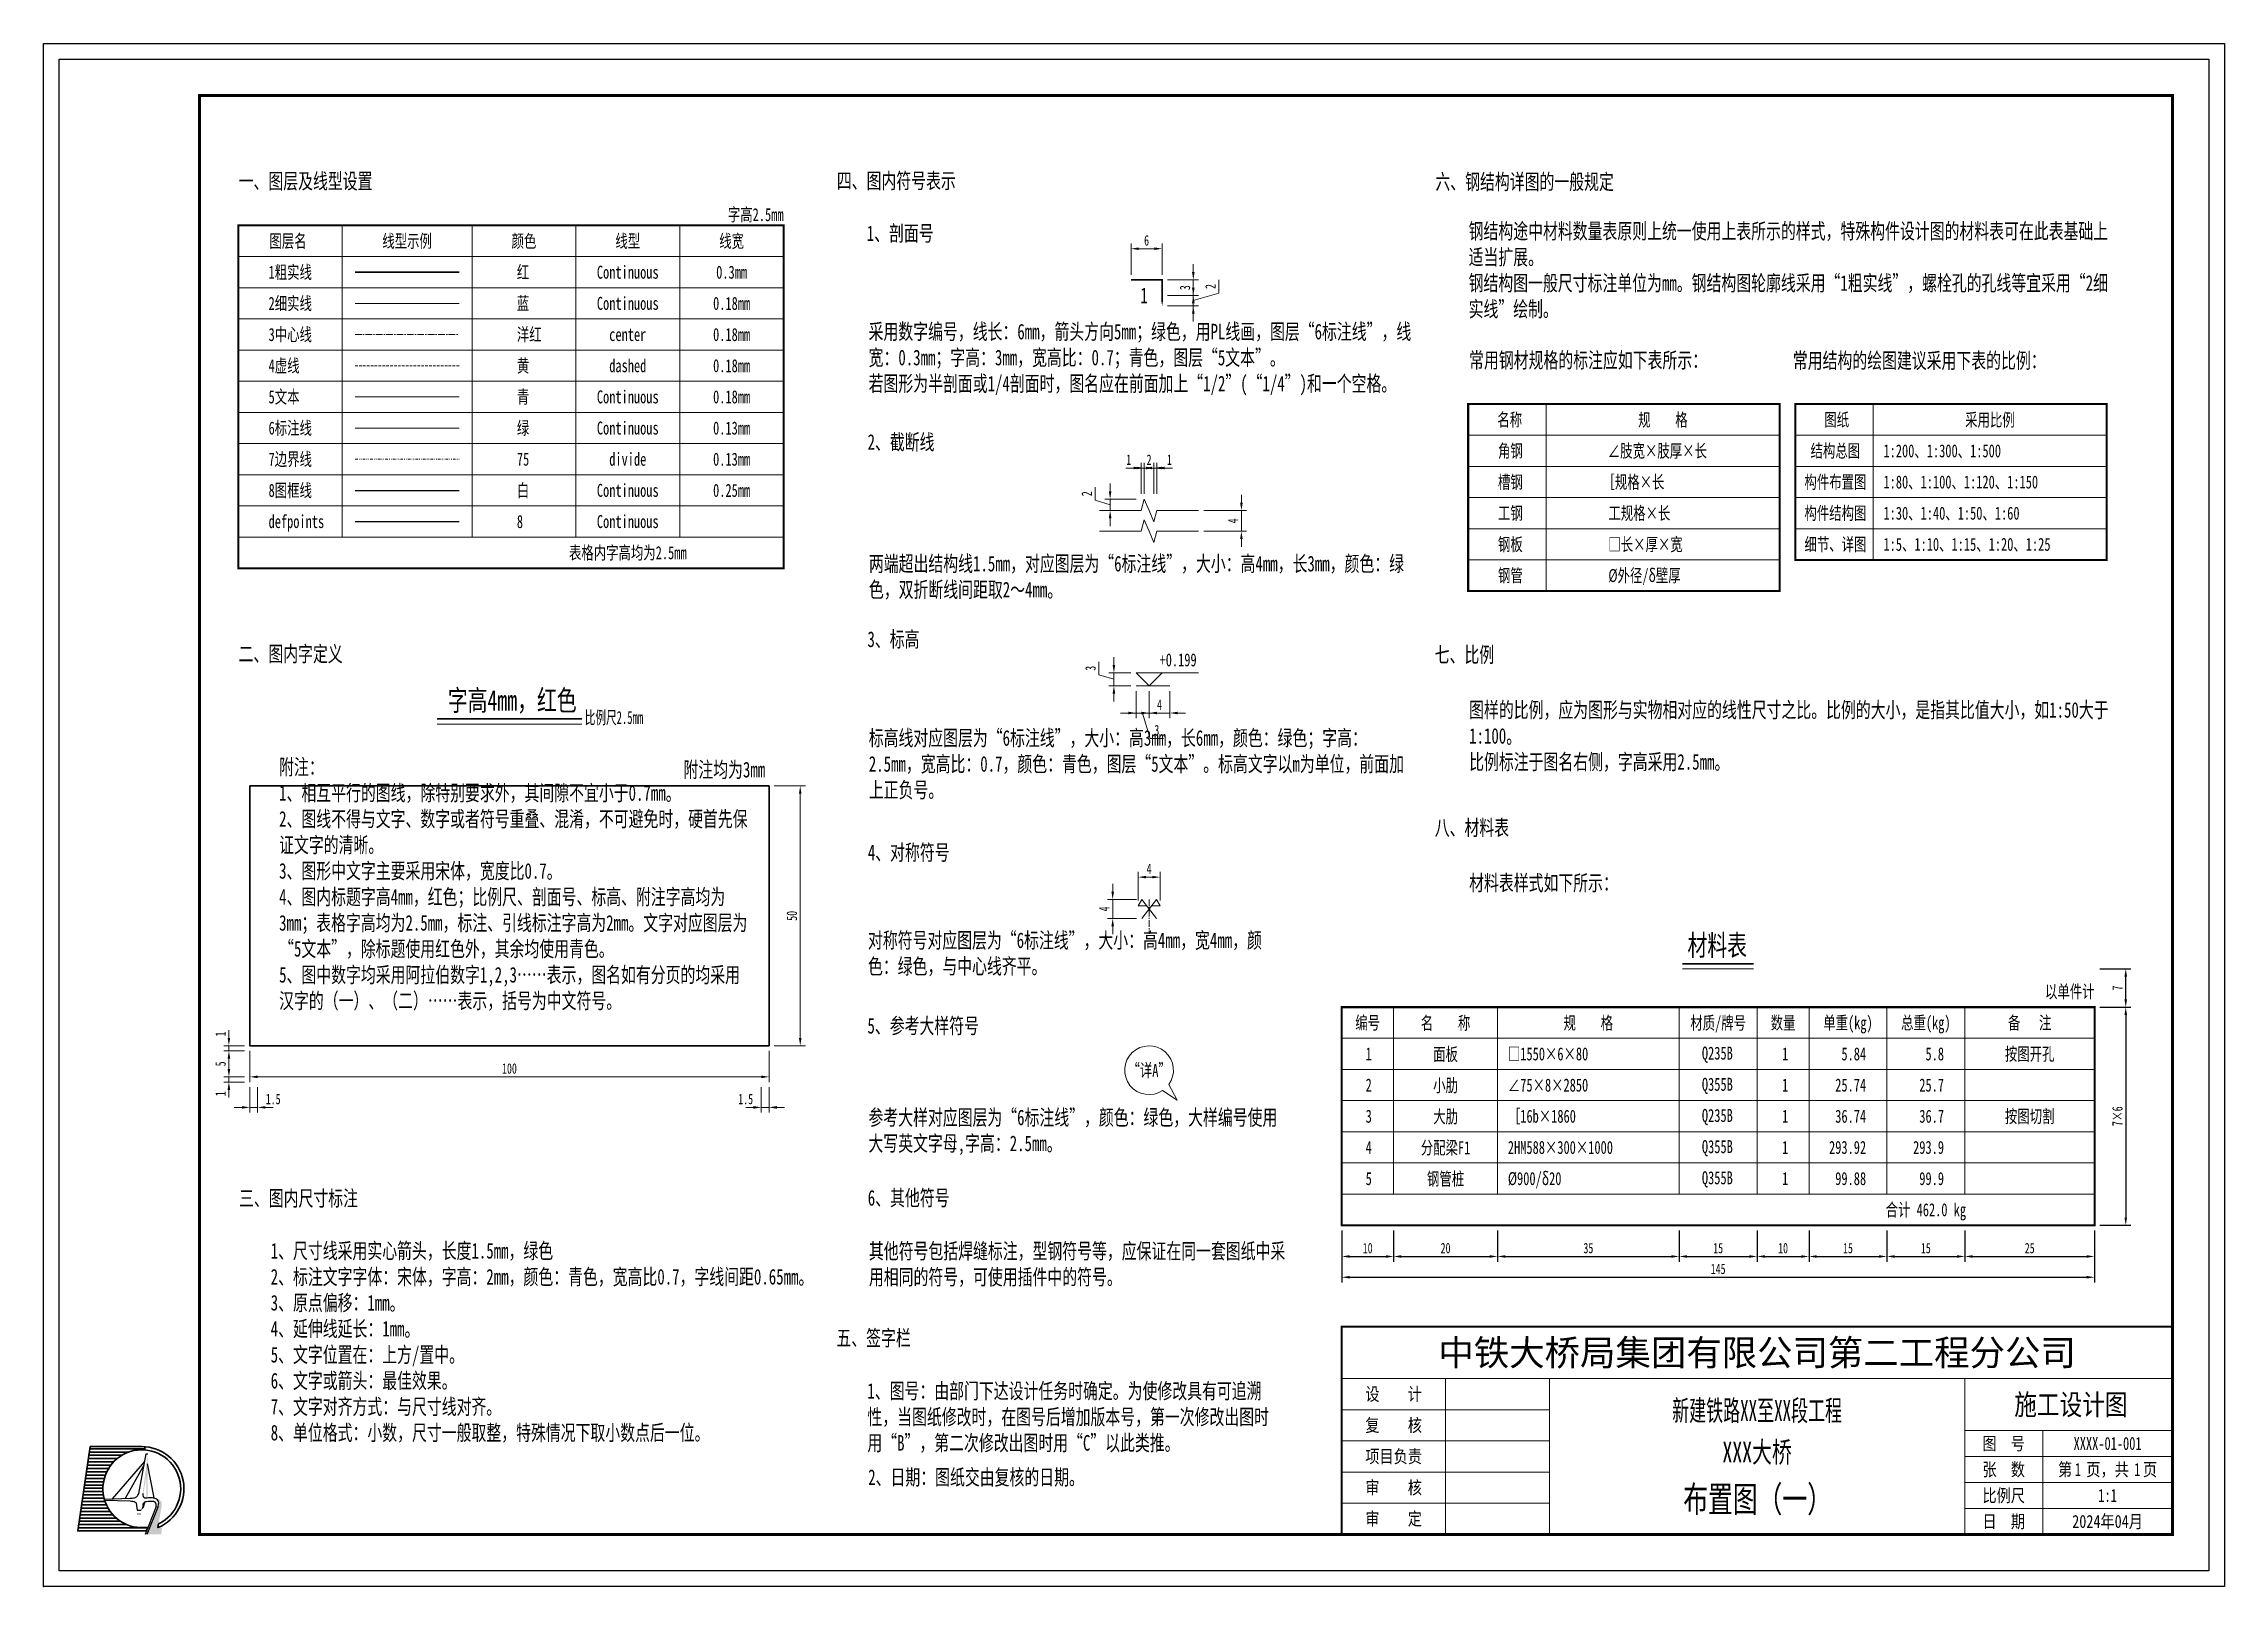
# Model space of a CAD drawing. Header units: millimetres. Extents: x 0 to 76984, y 0 to 13707.
# Drawn here: x 35870.3 to 36290.3, y 5849 to 6146 of the extents above; entities that cross this region are included whole.
import ezdxf
from ezdxf.enums import TextEntityAlignment as Align

# ---------------------------------------------------------------- set-up
doc = ezdxf.new("R2010")
doc.units = ezdxf.units.MM
for name, pattern in [('CENTER', [2, 1.25, -0.25, 0.25, -0.25]), ('DASHED', [0.75, 0.5, -0.25]), ('DIVIDE', [1.25, 0.5, -0.25, 0, -0.25, 0, -0.25])]:
    doc.linetypes.add(name, pattern=pattern)
doc.layers.get('Defpoints').update_dxf_attribs({"color": 8})
for name, color, linetype, lineweight in [('1粗实线', 1, 'Continuous', 30), ('2细实线', 5, 'Continuous', 18), ('3中心线', 6, 'CENTER', 18), ('4虚线', 2, 'DASHED', 18), ('5文本', 4, 'Continuous', 18), ('6标注线', 3, 'Continuous', 13), ('7边界线', 75, 'DIVIDE', 13), ('8图框线', 7, 'Continuous', 25)]:
    doc.layers.add(name, color=color, linetype=linetype, lineweight=lineweight)
doc.styles.get("Standard").update_dxf_attribs({"font": '', "width": 0.7})
doc.styles.add('图标栏其他文字', font='', dxfattribs={"width": 0.8})
doc.styles.add('图标栏单位名称', font='')
doc.styles.add('工程名称或节段名称', font='', dxfattribs={"width": 0.8})
doc.styles.get('Standard').set_extended_font_data('SimSun')
doc.styles.get('图标栏其他文字').set_extended_font_data('SimSun')
doc.styles.get('图标栏单位名称').set_extended_font_data('SimSun')
doc.styles.get('工程名称或节段名称').set_extended_font_data('SimSun')
doc.dimstyles.new('SJSYB-(1)', dxfattribs={"dimtxt": 2, "dimasz": 1.5, "dimexe": 1, "dimexo": 1, "dimgap": 0.6, "dimtad": 1, "dimdec": 0, "dimzin": 0, "dimdsep": 46, "dimtxsty": 'Standard', "dimcen": 2.5, "dimclrd": 256, "dimclre": 256, "dimclrt": 4, "dimadec": 0, "dimazin": 2, "dimtfac": 1, "dimtdec": 0, "dimtmove": 1, "dimatfit": 3, "dimfxl": 1.2, "dimlwd": -1, "dimlwe": -1, "dimarcsym": 1})

msp = doc.modelspace()

# ---------------------------------------------------------------- texts
at = {"layer": '5文本', "width": 0.7}
for s, height, p in [('字高2.5mm', 2.5, (36012.78, 6113.11, 0.6)), ('角钢', 2.5, (36155.15, 6067.63)), ('结构总图', 2.5, (36220.12, 6067.63)), ('槽钢', 2.5, (36155.15, 6061.63)), ('构件布置图', 2.5, (36221.33, 6061.63)), ('工钢', 2.5, (36155.15, 6055.63)), ('构件结构图', 2.5, (36221.33, 6055.63)), ('钢板', 2.5, (36155.15, 6049.63)), ('细节、详图', 2.5, (36221.33, 6049.63)), ('钢管', 2.5, (36155.15, 6043.63)), ('附注均为3mm', 3, (36009.25, 6006.26)), ('以单件计', 2.5, (36265.28, 5963.53)), ('1', 2.5, (36126.08, 5951.53)), ('1', 2.5, (36206.28, 5951.53)), ('5.84', 2.5, (36221.28, 5951.53)), ('5.8', 2.5, (36236.28, 5951.53)), ('2', 2.5, (36126.08, 5945.53)), ('1', 2.5, (36206.28, 5945.53)), ('25.74', 2.5, (36221.28, 5945.53)), ('25.7', 2.5, (36236.28, 5945.53)), ('3', 2.5, (36126.08, 5939.53)), ('1', 2.5, (36206.28, 5939.53)), ('36.74', 2.5, (36221.28, 5939.53)), ('36.7', 2.5, (36236.28, 5939.53)), ('4', 2.5, (36126.08, 5933.53)), ('1', 2.5, (36206.28, 5933.53)), ('293.92', 2.5, (36221.28, 5933.53)), ('293.9', 2.5, (36236.28, 5933.53)), ('5', 2.5, (36126.08, 5927.53)), ('1', 2.5, (36206.28, 5927.53)), ('99.88', 2.5, (36221.28, 5927.53)), ('99.9', 2.5, (36236.28, 5927.53))]:
    msp.add_text(s, height=height, dxfattribs=at).set_placement(p, align=Align.MIDDLE_RIGHT)
for s, height, p in [('图层名', 2.5, (35917.35, 6108.02, 0.6)), ('线型示例', 2.5, (35940.28, 6108.02, 0.6)), ('颜色', 2.5, (35962.78, 6108.02, 0.6)), ('线型', 2.5, (35982.78, 6108.02, 0.6)), ('线宽', 2.5, (36002.78, 6108.02, 0.6)), ('Continuous', 2.5, (35982.78, 6102.02, 0.6)), ('0.3mm', 2.5, (36002.78, 6102.02, 0.6)), ('1', 3, (36082.2, 6097.54)), ('Continuous', 2.5, (35982.78, 6096.02, 0.6)), ('0.18mm', 2.5, (36002.78, 6096.02, 0.6)), ('center', 2.5, (35982.78, 6090.02, 0.6)), ('0.18mm', 2.5, (36002.78, 6090.02, 0.6)), ('dashed', 2.5, (35982.78, 6084.02, 0.6)), ('0.18mm', 2.5, (36002.78, 6084.02, 0.6)), ('Continuous', 2.5, (35982.78, 6078.02, 0.6)), ('0.18mm', 2.5, (36002.78, 6078.02, 0.6)), ('Continuous', 2.5, (35982.78, 6072.02, 0.6)), ('0.13mm', 2.5, (36002.78, 6072.02, 0.6)), ('名称', 2.5, (36152.64, 6073.63)), ('规    格', 2.5, (36182.14, 6073.59)), ('图纸', 2.5, (36215.62, 6073.63)), ('采用比例', 2.5, (36245.12, 6073.6)), ('divide', 2.5, (35982.78, 6066.02, 0.6)), ('0.13mm', 2.5, (36002.78, 6066.02, 0.6)), ('Continuous', 2.5, (35982.78, 6060.02, 0.6)), ('0.25mm', 2.5, (36002.78, 6060.02, 0.6)), ('Continuous', 2.5, (35982.78, 6054.02, 0.6)), ('表格内字高均为2.5mm', 2.5, (35982.78, 6048.02, 0.6)), ('编号', 2.5, (36125.28, 5957.53)), ('名    称', 2.5, (36140.28, 5957.47)), ('规    格', 2.5, (36167.78, 5957.49)), ('材质/牌号', 2.5, (36192.78, 5957.5)), ('数量', 2.5, (36205.28, 5957.53)), ('单重(kg)', 2.5, (36217.78, 5957.53)), ('总重(kg)', 2.5, (36232.78, 5957.53)), ('备   注', 2.5, (36252.78, 5957.53)), ('面板', 2.5, (36140.28, 5951.47)), ('按图开孔', 2.5, (36252.78, 5951.52)), ('“详A”', 2.5, (36083.19, 5948.36)), ('小肋', 2.5, (36140.28, 5945.47)), ('大肋', 2.5, (36140.28, 5939.47)), ('按图切割', 2.5, (36252.78, 5939.52)), ('分配梁F1', 2.5, (36140.28, 5933.47)), ('钢管桩', 2.5, (36140.28, 5927.47)), ('合计 462.0 kg', 2.5, (36232.78, 5921.53))]:
    msp.add_text(s, height=height, dxfattribs=at).set_placement(p, align=Align.MIDDLE_CENTER)
for s, p in [('1粗实线', (35913.6, 6102.02, 0.6)), ('红', (35961.42, 6102.02, 0.6)), ('2细实线', (35913.6, 6096.02, 0.6)), ('蓝', (35961.42, 6096.02, 0.6)), ('3中心线', (35913.6, 6090.02, 0.6)), ('洋红', (35961.42, 6090.02, 0.6)), ('4虚线', (35913.6, 6084.02, 0.6)), ('黄', (35961.42, 6084.02, 0.6)), ('5文本', (35913.6, 6078.02, 0.6)), ('青', (35961.42, 6078.02, 0.6)), ('6标注线', (35913.6, 6072.02, 0.6)), ('绿', (35961.42, 6072.02, 0.6)), ('∠肢宽×肢厚×长', (36171.54, 6067.63)), ('7边界线', (35913.6, 6066.02, 0.6)), ('75', (35961.42, 6066.02, 0.6)), ('1:200、1:300、1:500', (36224.62, 6067.63)), ('8图框线', (35913.6, 6060.02, 0.6)), ('白', (35961.42, 6060.02, 0.6)), ('［规格×长', (36170.51, 6061.63)), ('1:80、1:100、1:120、1:150', (36224.62, 6061.63)), ('工规格×长', (36171.64, 6055.63)), ('1:30、1:40、1:50、1:60', (36224.62, 6055.63)), ('defpoints', (35913.6, 6054.02, 0.6)), ('8', (35961.42, 6054.02, 0.6)), ('□长×厚×宽', (36171.64, 6049.63)), ('1:5、1:10、1:15、1:20、1:25', (36224.62, 6049.63)), ('%%C外径/δ壁厚', (36171.64, 6043.63)), ('□1550×6×80', (36152.28, 5951.53)), ('Q235B', (36189.65, 5951.68)), ('∠75×8×2850', (36152.28, 5945.53)), ('Q355B', (36189.65, 5945.68)), ('［16b×1860', (36152.28, 5939.53)), ('Q235B', (36189.65, 5939.68)), ('2HM588×300×1000', (36152.28, 5933.53)), ('Q355B', (36189.65, 5933.68)), ('%%c900/δ20', (36152.28, 5927.53)), ('Q355B', (36189.65, 5927.68))]:
    msp.add_text(s, height=2.5, dxfattribs=at).set_placement(p, align=Align.MIDDLE_LEFT)
msp.add_text('+0.199', height=2.5, dxfattribs=at).set_placement((36085.2, 6025.39), align=Align.BOTTOM_LEFT)
at = {"layer": '5文本', "color": 1, "width": 0.7}
msp.add_text('字高4mm，红色', height=4, dxfattribs=at).set_placement((35972.93, 6019.6), align=Align.MIDDLE_RIGHT)
at = {"layer": '5文本', "width": 0.6}
msp.add_text('比例尺2.5mm', height=2.5, dxfattribs=at).set_placement((35974.5, 6015.04))
at = {"layer": '5文本', "color": 1, "width": 0.7}
msp.add_text('材料表', height=4, dxfattribs=at).set_placement((36192.61, 5972.53), align=Align.MIDDLE)
at = {"layer": '5文本', "char_height": 3, "attachment_point": 1}
for s, insert, width in [('一、图层及线型设置', (35907.83, 6121.06), 30.7118), ('四、图内符号表示', (36023.04, 6121.13), 30.8756), ('六、钢结构详图的一般规定', (36138.32, 6120.94), 110.7593), ('1、剖面号', (36028.81, 6111.01), 14.2692), ('钢结构途中材料数量表原则上统一使用上表所示的样式，特殊构件设计图的材料表可在此表基础上适当扩展。\\P钢结构图一般尺寸标注单位为mm。钢结构图轮廓线采用“1粗实线”，螺栓孔的孔线等宜采用“2细实线”绘制。', (36144.72, 6111.44), 124.9911), ('采用数字编号，线长：6mm，箭头方向5mm；绿色，用PL线画，图层“6标注线”，线宽：0.3mm；字高：3mm，宽高比：0.7；青色，图层“5文本”。\\P若图形为半剖面或1/4剖面时，图名应在前面加上“1/2”(“1/4”)和一个空格。', (36029.16, 6092.09), 104.896), ('常用钢材规格的标注应如下表所示：', (36144.81, 6086.59), 46.0539), ('常用结构的绘图建议采用下表的比例：', (36207.16, 6086.51), 123.9607), ('2、截断线', (36028.96, 6070.83), 13.9937), ('两端超出结构线1.5mm，对应图层为“6标注线”，大小：高4mm，长3mm，颜色：绿色，双折断线间距取2～4mm。', (36029.22, 6047.42), 104.829), ('3、标高', (36028.94, 6032.86), 110.7593), ('二、图内字定义', (35907.83, 6030.04), 21.3721), ('七、比例', (36138.19, 6029.89), 12.7602), ('图样的比例，应为图形与实物相对应的线性尺寸之比。比例的大小，是指其比值大小，如1:50大于1:100。\\P比例标注于图名右侧，字高采用2.5mm。\\P ', (36144.82, 6019.26), 124.8881), ('标高线对应图层为“6标注线”，大小：高3mm，长6mm，颜色：绿色；字高：2.5mm，宽高比：0.7，颜色：青色，图层“5文本”。标高文字以m为单位，前面加上正负号。', (36029.2, 6013.86), 104.85), ('附注：\\P1、相互平行的图线，除特别要求外，其间隙不宜小于0.7mm。\\P2、图线不得与文字、数字或者符号重叠、混淆，不可避免时，硬首先保证文字的清晰。\\P3、图形中文字主要采用宋体，宽度比0.7。\\P4、图内标题字高4mm，红色；比例尺、剖面号、标高、附注字高均为3mm；表格字高均为2.5mm，标注、引线标注字高为2mm。文字对应图层为“5文本”，除标题使用红色外，其余均使用青色。\\P5、图中数字均采用阿拉伯数字1,2,3……表示，图名如有分页的均采用汉字的（一）、（二）……表示，括号为中文符号。', (35915.63, 6008.27), 90.275), ('八、材料表', (36138.19, 5996.59), 16.0615), ('4、对称符号', (36029.01, 5991.82), 17.3383), ('材料表样式如下所示：\\P ', (36144.82, 5985.96), 124.8881), ('对称符号对应图层为“6标注线”，大小：高4mm，宽4mm，颜色：绿色，与中心线齐平。', (36029.04, 5974.91), 80.3325), ('5、参考大样符号', (36028.94, 5958.45), 23.0299), ('参考大样对应图层为“6标注线”，颜色：绿色，大样编号使用大写英文字母,字高：2.5mm。', (36029.13, 5940.81), 80.437), ('三、图内尺寸标注', (35907.91, 5925.24), 25.5089), ('6、其他符号', (36029, 5925.32), 110.7593), ('1、尺寸线采用实心箭头，长度1.5mm，绿色\\P2、标注文字字体：宋体，字高：2mm，颜色：青色，宽高比0.7，字线间距0.65mm。\\P3、原点偏移：1mm。\\P4、延伸线延长：1mm。\\P5、文字位置在：上方/置中。\\P6、文字或箭头：最佳效果。\\P7、文字对齐方式：与尺寸线对齐。\\P8、单位格式：小数，尺寸一般取整，特殊情况下取小数点后一位。', (35914.01, 5915.13), 100.2246), ('其他符号包括焊缝标注，型钢符号等，应保证在同一套图纸中采用相同的符号，可使用插件中的符号。', (36029.22, 5915.08), 80.1481), ('五、签字栏', (36022.96, 5898.35), 110.7593), ('1、图号：由部门下达设计任务时确定。为使修改具有可追溯性，当图纸修改时，在图号后增加版本号，第一次修改出图时用“B”，第二次修改出图时用“C”以此类推。', (36028.93, 5888.15), 79.089), ('2、日期：图纸交由复核的日期。\\P', (36029.09, 5871.54), 89.27)]:
    msp.add_mtext(s, dxfattribs=dict(at, insert=insert, width=width))

# ---------------------------------------------------------------- blocks, each defined once
blk = doc.blocks.new('*D478')
at = {"layer": '6标注线', "transparency": 16777216}
for p, q in [((36010.99, 6003.11), (36016.99, 6003.11)), ((36015.99, 6001.61), (36015.99, 5954.61)), ((36010.99, 5953.11), (36016.99, 5953.11))]:
    blk.add_line(p, q, dxfattribs=at)
for points in [[(36015.74, 6001.61), (36016.24, 6001.61), (36015.99, 6003.11)], [(36015.74, 5954.61), (36016.24, 5954.61), (36015.99, 5953.11)]]:
    blk.add_solid(points, dxfattribs=at)
at = {"layer": 'Defpoints', "color": 0, "transparency": 16777216}
for p in [(36009.99, 6003.11), (36009.99, 5953.11), (36015.99, 5953.11)]:
    blk.add_point(p, dxfattribs=at)
at = {"layer": '6标注线', "color": 4, "transparency": 16777216, "insert": (36014.39, 5978.11), "char_height": 2, "attachment_point": 5, "rotation": 90}
blk.add_mtext('50', dxfattribs=at)
blk = doc.blocks.new('*D479')
at = {"layer": '6标注线', "transparency": 16777216}
for p, q in [((35909.99, 5952.11), (35909.99, 5946.11)), ((36009.99, 5952.11), (36009.99, 5946.11)), ((35911.49, 5947.11), (36008.49, 5947.11))]:
    blk.add_line(p, q, dxfattribs=at)
for points in [[(35911.49, 5947.36), (35911.49, 5946.86), (35909.99, 5947.11)], [(36008.49, 5947.36), (36008.49, 5946.86), (36009.99, 5947.11)]]:
    blk.add_solid(points, dxfattribs=at)
at = {"layer": 'Defpoints', "color": 0, "transparency": 16777216}
for p in [(35909.99, 5953.11), (36009.99, 5953.11), (36009.99, 5947.11)]:
    blk.add_point(p, dxfattribs=at)
at = {"layer": '6标注线', "color": 4, "transparency": 16777216, "insert": (35959.99, 5948.71), "char_height": 2, "attachment_point": 5}
blk.add_mtext('100', dxfattribs=at)
blk = doc.blocks.new('*D480')
at = {"layer": '6标注线', "transparency": 16777216}
for p, q in [((35905.96, 5954.61), (35905.96, 5956.11)), ((35908.99, 5953.11), (35904.96, 5953.11)), ((35908.99, 5952.11), (35904.96, 5952.11)), ((35905.96, 5952.11), (35905.96, 5953.11)), ((35905.96, 5950.61), (35905.96, 5949.11))]:
    blk.add_line(p, q, dxfattribs=at)
for points in [[(35905.71, 5954.61), (35906.21, 5954.61), (35905.96, 5953.11)], [(35905.71, 5950.61), (35906.21, 5950.61), (35905.96, 5952.11)]]:
    blk.add_solid(points, dxfattribs=at)
at = {"layer": 'Defpoints', "color": 0, "transparency": 16777216}
for p in [(35905.96, 5953.11), (35909.99, 5953.11), (35909.99, 5952.11)]:
    blk.add_point(p, dxfattribs=at)
at = {"layer": '6标注线', "color": 4, "transparency": 16777216, "insert": (35904.36, 5955.36), "char_height": 2, "attachment_point": 5, "rotation": 90}
blk.add_mtext('1', dxfattribs=at)
blk = doc.blocks.new('*D481')
at = {"layer": '6标注线', "transparency": 16777216}
for p, q in [((35908.99, 5952.11), (35904.96, 5952.11)), ((35905.96, 5950.61), (35905.96, 5948.61)), ((35908.99, 5947.11), (35904.96, 5947.11))]:
    blk.add_line(p, q, dxfattribs=at)
for points in [[(35905.71, 5950.61), (35906.21, 5950.61), (35905.96, 5952.11)], [(35905.71, 5948.61), (35906.21, 5948.61), (35905.96, 5947.11)]]:
    blk.add_solid(points, dxfattribs=at)
at = {"layer": 'Defpoints', "color": 0, "transparency": 16777216}
for p in [(35909.99, 5952.11), (35905.96, 5947.11), (35909.99, 5947.11)]:
    blk.add_point(p, dxfattribs=at)
at = {"layer": '6标注线', "color": 4, "transparency": 16777216, "insert": (35904.36, 5949.61), "char_height": 2, "attachment_point": 5, "rotation": 90}
blk.add_mtext('5', dxfattribs=at)
blk = doc.blocks.new('*D482')
at = {"layer": '6标注线', "transparency": 16777216}
for p, q in [((35905.96, 5948.61), (35905.96, 5950.11)), ((35908.99, 5947.11), (35904.96, 5947.11)), ((35908.99, 5946.11), (35904.96, 5946.11)), ((35905.96, 5947.11), (35905.96, 5946.11)), ((35905.96, 5944.61), (35905.96, 5943.11))]:
    blk.add_line(p, q, dxfattribs=at)
for points in [[(35905.71, 5948.61), (35906.21, 5948.61), (35905.96, 5947.11)], [(35905.71, 5944.61), (35906.21, 5944.61), (35905.96, 5946.11)]]:
    blk.add_solid(points, dxfattribs=at)
at = {"layer": 'Defpoints', "color": 0, "transparency": 16777216}
for p in [(35905.96, 5946.11), (35909.99, 5947.11), (35909.99, 5946.11)]:
    blk.add_point(p, dxfattribs=at)
at = {"layer": '6标注线', "color": 4, "transparency": 16777216, "insert": (35904.36, 5943.86), "char_height": 2, "attachment_point": 5, "rotation": 90}
blk.add_mtext('1', dxfattribs=at)
blk = doc.blocks.new('*D483')
at = {"layer": '6标注线', "transparency": 16777216}
for p, q in [((35909.99, 5945.11), (35909.99, 5940.23)), ((35911.49, 5945.11), (35911.49, 5940.23)), ((35908.49, 5941.23), (35906.99, 5941.23)), ((35909.99, 5941.23), (35911.49, 5941.23)), ((35912.99, 5941.23), (35914.49, 5941.23))]:
    blk.add_line(p, q, dxfattribs=at)
for points in [[(35908.49, 5941.48), (35908.49, 5940.98), (35909.99, 5941.23)], [(35912.99, 5941.48), (35912.99, 5940.98), (35911.49, 5941.23)]]:
    blk.add_solid(points, dxfattribs=at)
at = {"layer": 'Defpoints', "color": 0, "transparency": 16777216}
for p in [(35909.99, 5946.11), (35911.49, 5946.11), (35911.49, 5941.23)]:
    blk.add_point(p, dxfattribs=at)
at = {"layer": '6标注线', "color": 4, "transparency": 16777216, "insert": (35914.49, 5942.83), "char_height": 2, "attachment_point": 5}
blk.add_mtext('1.5', dxfattribs=at)
blk = doc.blocks.new('*D484')
at = {"layer": '6标注线', "transparency": 16777216}
for p, q in [((36008.49, 5945.11), (36008.49, 5940.23)), ((36009.99, 5945.11), (36009.99, 5940.23)), ((36006.99, 5941.23), (36005.49, 5941.23)), ((36009.99, 5941.23), (36008.49, 5941.23)), ((36011.49, 5941.23), (36012.99, 5941.23))]:
    blk.add_line(p, q, dxfattribs=at)
for points in [[(36006.99, 5941.48), (36006.99, 5940.98), (36008.49, 5941.23)], [(36011.49, 5941.48), (36011.49, 5940.98), (36009.99, 5941.23)]]:
    blk.add_solid(points, dxfattribs=at)
at = {"layer": 'Defpoints', "color": 0, "transparency": 16777216}
for p in [(36008.49, 5946.11), (36009.99, 5946.11), (36008.49, 5941.23)]:
    blk.add_point(p, dxfattribs=at)
at = {"layer": '6标注线', "color": 4, "transparency": 16777216, "insert": (36005.49, 5942.83), "char_height": 2, "attachment_point": 5}
blk.add_mtext('1.5', dxfattribs=at)
blk = doc.blocks.new('*D459')
at = {"layer": '6标注线', "transparency": 16777216}
for p, q in [((36079.7, 6101.54), (36079.7, 6107.54)), ((36085.7, 6101.54), (36085.7, 6107.54)), ((36081.2, 6106.54), (36084.2, 6106.54))]:
    blk.add_line(p, q, dxfattribs=at)
for points in [[(36081.2, 6106.79), (36081.2, 6106.29), (36079.7, 6106.54)], [(36084.2, 6106.79), (36084.2, 6106.29), (36085.7, 6106.54)]]:
    blk.add_solid(points, dxfattribs=at)
at = {"layer": 'Defpoints', "color": 0, "transparency": 16777216}
for p in [(36085.7, 6106.54), (36079.7, 6100.54), (36085.7, 6100.54)]:
    blk.add_point(p, dxfattribs=at)
at = {"layer": '6标注线', "color": 4, "transparency": 16777216, "insert": (36082.7, 6108.14), "char_height": 2, "attachment_point": 5}
blk.add_mtext('6', dxfattribs=at)
blk = doc.blocks.new('*D460')
at = {"layer": '6标注线', "transparency": 16777216}
for p, q in [((36091.7, 6102.04), (36091.7, 6103.54)), ((36086.7, 6100.54), (36092.7, 6100.54)), ((36091.7, 6100.54), (36091.7, 6097.54)), ((36086.7, 6097.54), (36092.7, 6097.54)), ((36091.7, 6096.04), (36091.7, 6094.54))]:
    blk.add_line(p, q, dxfattribs=at)
for points in [[(36091.45, 6102.04), (36091.95, 6102.04), (36091.7, 6100.54)], [(36091.45, 6096.04), (36091.95, 6096.04), (36091.7, 6097.54)]]:
    blk.add_solid(points, dxfattribs=at)
at = {"layer": 'Defpoints', "color": 0, "transparency": 16777216}
for p in [(36085.7, 6100.54), (36085.7, 6097.54), (36091.7, 6097.54)]:
    blk.add_point(p, dxfattribs=at)
at = {"layer": '6标注线', "color": 4, "transparency": 16777216, "insert": (36090.1, 6099.04), "char_height": 2, "attachment_point": 5, "rotation": 90}
blk.add_mtext('3', dxfattribs=at)
blk = doc.blocks.new('*D461')
at = {"layer": '6标注线', "transparency": 16777216}
for p, q in [((36091.7, 6099.04), (36091.7, 6100.54)), ((36096.6, 6098.01), (36096.6, 6100.54)), ((36086.7, 6097.54), (36092.7, 6097.54)), ((36086.7, 6095.54), (36092.7, 6095.54)), ((36091.7, 6096.54), (36096.6, 6098.01)), ((36091.7, 6097.54), (36091.7, 6095.54)), ((36091.7, 6097.54), (36091.7, 6095.54)), ((36091.7, 6094.04), (36091.7, 6092.54))]:
    blk.add_line(p, q, dxfattribs=at)
for points in [[(36091.45, 6099.04), (36091.95, 6099.04), (36091.7, 6097.54)], [(36091.45, 6094.04), (36091.95, 6094.04), (36091.7, 6095.54)]]:
    blk.add_solid(points, dxfattribs=at)
at = {"layer": 'Defpoints', "color": 0, "transparency": 16777216}
for p in [(36085.7, 6097.54), (36085.7, 6095.54), (36091.7, 6095.54)]:
    blk.add_point(p, dxfattribs=at)
at = {"layer": '6标注线', "color": 4, "transparency": 16777216, "insert": (36095, 6099.27), "char_height": 2, "attachment_point": 5, "rotation": 90}
blk.add_mtext('2', dxfattribs=at)
blk = doc.blocks.new('*D462')
at = {"layer": '6标注线', "transparency": 16777216}
for p, q in [((36072.78, 6058.1), (36072.78, 6060.63)), ((36075.68, 6059.82), (36075.68, 6061.32)), ((36075.68, 6057.23), (36072.78, 6058.1)), ((36080.68, 6058.32), (36074.68, 6058.32)), ((36075.68, 6056.14), (36075.68, 6058.32)), ((36075.68, 6056.14), (36075.68, 6058.32)), ((36080.68, 6056.14), (36074.68, 6056.14)), ((36075.68, 6054.64), (36075.68, 6053.14))]:
    blk.add_line(p, q, dxfattribs=at)
for points in [[(36075.43, 6059.82), (36075.93, 6059.82), (36075.68, 6058.32)], [(36075.43, 6054.64), (36075.93, 6054.64), (36075.68, 6056.14)]]:
    blk.add_solid(points, dxfattribs=at)
at = {"layer": 'Defpoints', "color": 0, "transparency": 16777216}
for p in [(36075.68, 6058.32), (36081.68, 6058.32), (36081.68, 6056.14)]:
    blk.add_point(p, dxfattribs=at)
at = {"layer": '6标注线', "color": 4, "transparency": 16777216, "insert": (36071.18, 6059.37), "char_height": 2, "attachment_point": 5, "rotation": 90}
blk.add_mtext('2', dxfattribs=at)
blk = doc.blocks.new('*D463')
at = {"layer": '6标注线', "transparency": 16777216}
for p, q in [((36081.68, 6059.32), (36081.68, 6065.32)), ((36082.26, 6059.32), (36082.26, 6065.32)), ((36080.18, 6064.32), (36078.68, 6064.32)), ((36082.26, 6064.32), (36081.68, 6064.32)), ((36083.76, 6064.32), (36085.26, 6064.32))]:
    blk.add_line(p, q, dxfattribs=at)
for points in [[(36080.18, 6064.57), (36080.18, 6064.07), (36081.68, 6064.32)], [(36083.76, 6064.57), (36083.76, 6064.07), (36082.26, 6064.32)]]:
    blk.add_solid(points, dxfattribs=at)
at = {"layer": 'Defpoints', "color": 0, "transparency": 16777216}
for p in [(36081.68, 6064.32), (36081.68, 6058.32), (36082.26, 6058.32)]:
    blk.add_point(p, dxfattribs=at)
at = {"layer": '6标注线', "color": 4, "transparency": 16777216, "insert": (36079.26, 6065.92), "char_height": 2, "attachment_point": 5}
blk.add_mtext('1', dxfattribs=at)
blk = doc.blocks.new('*D464')
at = {"layer": '6标注线', "transparency": 16777216}
for p, q in [((36082.26, 6059.32), (36082.26, 6065.32)), ((36084.1, 6059.32), (36084.1, 6065.32)), ((36080.76, 6064.32), (36079.26, 6064.32)), ((36082.26, 6064.32), (36084.1, 6064.32)), ((36085.6, 6064.32), (36087.1, 6064.32))]:
    blk.add_line(p, q, dxfattribs=at)
for points in [[(36080.76, 6064.57), (36080.76, 6064.07), (36082.26, 6064.32)], [(36085.6, 6064.57), (36085.6, 6064.07), (36084.1, 6064.32)]]:
    blk.add_solid(points, dxfattribs=at)
at = {"layer": 'Defpoints', "color": 0, "transparency": 16777216}
for p in [(36084.1, 6064.32), (36082.26, 6058.32), (36084.1, 6058.32)]:
    blk.add_point(p, dxfattribs=at)
at = {"layer": '6标注线', "color": 4, "transparency": 16777216, "insert": (36083.18, 6065.92), "char_height": 2, "attachment_point": 5}
blk.add_mtext('2', dxfattribs=at)
blk = doc.blocks.new('*D465')
at = {"layer": '6标注线', "transparency": 16777216}
for p, q in [((36084.1, 6059.32), (36084.1, 6065.32)), ((36084.68, 6059.32), (36084.68, 6065.32)), ((36082.6, 6064.32), (36081.1, 6064.32)), ((36084.1, 6064.32), (36084.68, 6064.32)), ((36086.18, 6064.32), (36087.68, 6064.32))]:
    blk.add_line(p, q, dxfattribs=at)
for points in [[(36082.6, 6064.57), (36082.6, 6064.07), (36084.1, 6064.32)], [(36086.18, 6064.57), (36086.18, 6064.07), (36084.68, 6064.32)]]:
    blk.add_solid(points, dxfattribs=at)
at = {"layer": 'Defpoints', "color": 0, "transparency": 16777216}
for p in [(36084.68, 6064.32), (36084.1, 6058.32), (36084.68, 6058.32)]:
    blk.add_point(p, dxfattribs=at)
at = {"layer": '6标注线', "color": 4, "transparency": 16777216, "insert": (36087.1, 6065.92), "char_height": 2, "attachment_point": 5}
blk.add_mtext('1', dxfattribs=at)
blk = doc.blocks.new('*D490')
at = {"layer": '6标注线', "transparency": 16777216}
for p, q in [((36100.96, 6057.64), (36100.96, 6059.14)), ((36093.7, 6056.14), (36101.96, 6056.14)), ((36100.96, 6056.14), (36100.96, 6052.14)), ((36093.7, 6052.14), (36101.96, 6052.14)), ((36100.96, 6050.64), (36100.96, 6049.14))]:
    blk.add_line(p, q, dxfattribs=at)
for points in [[(36100.71, 6057.64), (36101.21, 6057.64), (36100.96, 6056.14)], [(36100.71, 6050.64), (36101.21, 6050.64), (36100.96, 6052.14)]]:
    blk.add_solid(points, dxfattribs=at)
at = {"layer": 'Defpoints', "color": 0, "transparency": 16777216}
for p in [(36092.7, 6056.14), (36092.7, 6052.14), (36100.96, 6052.14)]:
    blk.add_point(p, dxfattribs=at)
at = {"layer": '6标注线', "color": 4, "transparency": 16777216, "insert": (36099.36, 6054.14), "char_height": 2, "attachment_point": 5, "rotation": 90}
blk.add_mtext('4', dxfattribs=at)
blk = doc.blocks.new('*D491')
at = {"layer": '6标注线', "transparency": 16777216}
for p, q in [((36073.51, 6024.51), (36073.51, 6027.04)), ((36076.41, 6026.39), (36076.41, 6027.89)), ((36076.41, 6023.64), (36073.51, 6024.51)), ((36079.68, 6024.89), (36075.41, 6024.89)), ((36076.41, 6024.89), (36076.41, 6022.39)), ((36076.41, 6024.89), (36076.41, 6022.39)), ((36079.68, 6022.39), (36075.41, 6022.39)), ((36076.41, 6020.89), (36076.41, 6019.39))]:
    blk.add_line(p, q, dxfattribs=at)
for points in [[(36076.16, 6026.39), (36076.66, 6026.39), (36076.41, 6024.89)], [(36076.16, 6020.89), (36076.66, 6020.89), (36076.41, 6022.39)]]:
    blk.add_solid(points, dxfattribs=at)
at = {"layer": 'Defpoints', "color": 0, "transparency": 16777216}
for p in [(36080.68, 6024.89), (36076.41, 6022.39), (36080.68, 6022.39)]:
    blk.add_point(p, dxfattribs=at)
at = {"layer": '6标注线', "color": 4, "transparency": 16777216, "insert": (36071.91, 6025.77), "char_height": 2, "attachment_point": 5, "rotation": 90}
blk.add_mtext('3', dxfattribs=at)
blk = doc.blocks.new('*D492')
at = {"layer": '6标注线', "transparency": 16777216}
for p, q in [((36080.68, 6021.39), (36080.68, 6016.15)), ((36083.18, 6021.39), (36083.18, 6016.15)), ((36079.18, 6017.15), (36077.68, 6017.15)), ((36080.68, 6017.15), (36083.18, 6017.15)), ((36080.68, 6017.15), (36083.18, 6017.15)), ((36081.93, 6017.15), (36083.4, 6012.25)), ((36084.68, 6017.15), (36086.18, 6017.15)), ((36083.4, 6012.25), (36085.93, 6012.25))]:
    blk.add_line(p, q, dxfattribs=at)
for points in [[(36079.18, 6017.4), (36079.18, 6016.9), (36080.68, 6017.15)], [(36084.68, 6017.4), (36084.68, 6016.9), (36083.18, 6017.15)]]:
    blk.add_solid(points, dxfattribs=at)
at = {"layer": 'Defpoints', "color": 0, "transparency": 16777216}
for p in [(36080.68, 6022.39), (36083.18, 6022.39), (36083.18, 6017.15)]:
    blk.add_point(p, dxfattribs=at)
at = {"layer": '6标注线', "color": 4, "transparency": 16777216, "insert": (36084.67, 6013.85), "char_height": 2, "attachment_point": 5}
blk.add_mtext('3', dxfattribs=at)
blk = doc.blocks.new('*D493')
at = {"layer": '6标注线', "transparency": 16777216}
for p, q in [((36083.18, 6021.39), (36083.18, 6016.15)), ((36087.18, 6021.39), (36087.18, 6016.15)), ((36081.68, 6017.15), (36080.18, 6017.15)), ((36083.18, 6017.15), (36087.18, 6017.15)), ((36088.68, 6017.15), (36090.18, 6017.15))]:
    blk.add_line(p, q, dxfattribs=at)
for points in [[(36081.68, 6017.4), (36081.68, 6016.9), (36083.18, 6017.15)], [(36088.68, 6017.4), (36088.68, 6016.9), (36087.18, 6017.15)]]:
    blk.add_solid(points, dxfattribs=at)
at = {"layer": 'Defpoints', "color": 0, "transparency": 16777216}
for p in [(36083.18, 6022.39), (36087.18, 6022.39), (36087.18, 6017.15)]:
    blk.add_point(p, dxfattribs=at)
at = {"layer": '6标注线', "color": 4, "transparency": 16777216, "insert": (36085.18, 6018.75), "char_height": 2, "attachment_point": 5}
blk.add_mtext('4', dxfattribs=at)
blk = doc.blocks.new('wlx-对称符号')
for p, q in [((-1.42, 0), (-2.11, -1.2)), ((-2.11, -1.2), (-0.48, -1.2)), ((-1.42, -3.64), (1.42, 0)), ((1.42, -3.64), (-1.42, 0)), ((2.11, -1.2), (0.48, -1.2)), ((1.42, 0), (2.11, -1.2))]:
    blk.add_line(p, q)
blk = doc.blocks.new('*D466')
at = {"layer": '6标注线', "transparency": 16777216}
for p, q in [((36080.76, 5981.25), (36075.17, 5981.25)), ((36076.17, 5982.75), (36076.17, 5984.25)), ((36076.17, 5977.6), (36076.17, 5981.25)), ((36080.76, 5977.6), (36075.17, 5977.6)), ((36076.17, 5976.1), (36076.17, 5974.6))]:
    blk.add_line(p, q, dxfattribs=at)
for points in [[(36075.92, 5982.75), (36076.42, 5982.75), (36076.17, 5981.25)], [(36075.92, 5976.1), (36076.42, 5976.1), (36076.17, 5977.6)]]:
    blk.add_solid(points, dxfattribs=at)
at = {"layer": 'Defpoints', "color": 0, "transparency": 16777216}
for p in [(36076.17, 5981.25), (36081.76, 5981.25), (36081.76, 5977.6)]:
    blk.add_point(p, dxfattribs=at)
at = {"layer": '6标注线', "color": 4, "transparency": 16777216, "insert": (36074.57, 5979.43), "char_height": 2, "attachment_point": 5, "rotation": 90}
blk.add_mtext('4', dxfattribs=at)
blk = doc.blocks.new('*D467')
at = {"layer": '6标注线', "transparency": 16777216}
for p, q in [((36081.07, 5981.04), (36081.07, 5986.56)), ((36082.57, 5985.56), (36083.79, 5985.56)), ((36085.29, 5981.04), (36085.29, 5986.56))]:
    blk.add_line(p, q, dxfattribs=at)
for points in [[(36082.57, 5985.81), (36082.57, 5985.31), (36081.07, 5985.56)], [(36083.79, 5985.81), (36083.79, 5985.31), (36085.29, 5985.56)]]:
    blk.add_solid(points, dxfattribs=at)
at = {"layer": 'Defpoints', "color": 0, "transparency": 16777216}
for p in [(36085.29, 5985.56), (36081.07, 5980.04), (36085.29, 5980.04)]:
    blk.add_point(p, dxfattribs=at)
at = {"layer": '6标注线', "color": 4, "transparency": 16777216, "insert": (36083.18, 5987.16), "char_height": 2, "attachment_point": 5}
blk.add_mtext('4', dxfattribs=at)
blk = doc.blocks.new('设计分公司图框（二分公司）')
h = blk.add_hatch(color=1)
edge = h.paths.add_edge_path()
edge.add_line((20.04, 25.49), (19.09, 17.89))
edge.add_spline(control_points=[(19.09, 17.89), (19.08, 17.69), (19.06, 17.33), (19.43, 17.05), (19.64, 17.04), (19.7, 17.04)], knot_values=[0, 0, 0, 0, 0.403793, 0.705201, 0.831282, 0.831282, 0.831282, 0.831282], degree=3, periodic=0)
edge.add_line((19.15, 17.38), (19.81, 21.55))
edge.add_line((19.81, 21.55), (19.78, 17.05))
edge.add_spline(control_points=[(19.78, 17.05), (19.87, 17.05), (19.95, 17.06), (20.04, 17.07)], knot_values=[0.056772, 0.056772, 0.056772, 0.056772, 0.237881, 0.237881, 0.237881, 0.237881], degree=3, periodic=0)
edge.add_line((20.04, 17.07), (20.04, 25.49))
h = blk.add_hatch(color=1)
edge = h.paths.add_edge_path()
edge.add_spline(control_points=[(22.75, 15.6), (22.75, 15.89), (22.75, 16.32), (22.15, 16.84), (21.68, 16.95), (21.34, 17.03)], knot_values=[0, 0, 0, 0, 0.560298, 0.841231, 1.56235, 1.56235, 1.56235, 1.56235], degree=3, periodic=0)
edge.add_spline(control_points=[(21.34, 17.03), (21.31, 17.03), (21.28, 17.04), (21.25, 17.04)], knot_values=[1.082238, 1.082238, 1.082238, 1.082238, 1.140103, 1.140103, 1.140103, 1.140103], degree=3, periodic=0)
edge.add_spline(control_points=[(21.25, 17.04), (21.59, 16.89), (22.18, 16.62), (22.17, 15.77), (22.02, 15.4), (21.97, 15.26)], knot_values=[0, 0, 0, 0, 0.700561, 1.229604, 1.540279, 1.540279, 1.540279, 1.540279], degree=3, periodic=0)
edge.add_line((21.97, 15.26), (19.87, 10))
edge.add_line((19.87, 10), (22.65, 10))
edge.add_line((22.65, 10), (22.8, 11.31))
edge.add_line((22.8, 11.31), (22.01, 11.31))
edge.add_line((22.01, 11.31), (22.75, 15.6))
blk.add_hatch(color=1).paths.add_polyline_path([(18.01, 13.99), (18.01, 13.86), (18.77, 13.86), (18.77, 13.99)])
h = blk.add_hatch(color=1)
edge = h.paths.add_edge_path()
edge.add_spline(control_points=[(19.64, 16.31), (19.6, 16.3), (19.44, 16.24), (19.25, 15.97), (19.14, 15.73), (19.08, 15.61)], knot_values=[0, 0, 0, 0, 0.096094, 0.353138, 0.646556, 0.646556, 0.646556, 0.646556], degree=3, periodic=0)
edge.add_line((19.08, 15.61), (18.76, 14.67))
edge.add_line((18.76, 14.67), (19.32, 15.17))
edge.add_line((19.32, 15.17), (19.64, 16.31))
at = {"color": 1}
for p, q in [((18.31, 17.89, 0.6), (19.72, 25.49, 0.6)), ((19.72, 25.49, 0.6), (20.04, 25.49, 0.6)), ((19.45, 24.05, 0.6), (13.23, 16.86, 0.6)), ((15.77, 16.96, 0.6), (19.3, 23.25, 0.6)), ((19.92, 23.6, 0.6), (21.25, 17.04, 0.6)), ((11.71, 16.8, 0.6), (16.64, 16.99, 0.6)), ((11.76, 16.61, 0.6), (16.64, 16.45, 0.6)), ((17.82, 16.03, 0.6), (18.01, 14.67, 0.6)), ((18.01, 14.67, 0.6), (18.76, 14.67, 0.6)), ((21.67, 15.37, 0.6), (19.53, 10, 0.6)), ((21.97, 15.26, 0.6), (19.87, 10, 0.6))]:
    blk.add_line(p, q, dxfattribs=at)
for points in [[(16.64, 16.99, 0.6), (17.5, 17.07, 0.6), (17.97, 17.32, 0.6), (18.31, 17.89, 0.6)], [(19.09, 17.89, 0.6), (19.17, 17.32, 0.6), (19.52, 17.06, 0.6), (19.7, 17.04, 0.6)], [(19.7, 17.04, 0.6), (20.22, 17.08, 0.6), (20.89, 17.08, 0.6), (21.34, 17.03, 0.6)], [(21.97, 15.26, 0.6), (22.12, 15.69, 0.6), (22.07, 16.45, 0.6), (21.25, 17.04, 0.6)], [(16.64, 16.45, 0.6), (17.18, 16.38, 0.6), (17.63, 16.21, 0.6), (17.82, 16.03, 0.6)], [(19.08, 15.61, 0.6), (19.27, 15.99, 0.6), (19.52, 16.26, 0.6), (19.84, 16.35, 0.6)], [(19.84, 16.35, 0.6), (20.36, 16.4, 0.6), (20.97, 16.42, 0.6), (21.24, 16.37, 0.6)], [(21.67, 15.37, 0.6), (21.7, 15.81, 0.6), (21.51, 16.19, 0.6), (21.24, 16.37, 0.6)]]:
    blk.add_spline(points, degree=3, dxfattribs=at)
at = {"layer": '1粗实线', "linetype": 'Continuous'}
for p, q in [((8.73, 25.23, 0.6), (15.09, 25.23, 0.6)), ((8.82, 25.86, 0.6), (16.44, 25.86, 0.6)), ((8.92, 26.5, 0.6), (19.49, 26.5, 0.6)), ((8.16, 21.42, 0.6), (11.91, 21.42, 0.6)), ((8.26, 22.05, 0.6), (12.18, 22.05, 0.6)), ((8.35, 22.69, 0.6), (12.52, 22.69, 0.6)), ((8.44, 23.32, 0.6), (12.96, 23.32, 0.6)), ((8.54, 23.96, 0.6), (13.5, 23.96, 0.6)), ((8.63, 24.59, 0.6), (14.18, 24.59, 0.6)), ((7.5, 16.97, 0.6), (11.66, 16.97, 0.6)), ((7.59, 17.61, 0.6), (11.53, 17.61, 0.6)), ((7.69, 18.24, 0.6), (11.45, 18.24, 0.6)), ((7.78, 18.88, 0.6), (11.43, 18.88, 0.6)), ((7.88, 19.51, 0.6), (11.47, 19.51, 0.6)), ((7.97, 20.15, 0.6), (11.56, 20.15, 0.6)), ((8.07, 20.78, 0.6), (11.7, 20.78, 0.6)), ((6.93, 13.16, 0.6), (13.99, 13.16, 0.6)), ((7.02, 13.8, 0.6), (13.35, 13.8, 0.6)), ((7.12, 14.43, 0.6), (12.84, 14.43, 0.6)), ((7.21, 15.07, 0.6), (12.43, 15.07, 0.6)), ((7.31, 15.7, 0.6), (12.1, 15.7, 0.6)), ((7.4, 16.34, 0.6), (11.85, 16.34, 0.6)), ((6.64, 11.26, 0.6), (20.03, 11.26, 0.6)), ((6.74, 11.89, 0.6), (16.03, 11.89, 0.6)), ((6.83, 12.53, 0.6), (14.83, 12.53, 0.6))]:
    blk.add_line(p, q, dxfattribs=at)
at = {"layer": '1粗实线'}
blk.add_line((19.47, 26.26, 0.6), (19.52, 26.88, 0.6), dxfattribs=at)
at = {"layer": '1粗实线', "elevation": 0.6}
blk.add_lwpolyline([(22.14, 12.04), (22.01, 11.31), (22.02, 11.31, 0.821053), (18.92, 26.9), (8.98, 26.9), (6.56, 10.69), (18.92, 10.69, 0.027966), (19.82, 10.74), (20.09, 11.4, -13.876675), (22.14, 12.04)], format="xyb", close=True, dxfattribs=at)
for points in [[(6.56, 10.69), (8.98, 26.9)], [(8.98, 26.9), (18.92, 26.9)], [(6.56, 10.69), (18.92, 10.69)]]:
    blk.add_lwpolyline(points, dxfattribs=at)
for points in [[(22.14, 12.04, 13.876675), (20.09, 11.4)], [(22.02, 11.31, 0.821053), (18.92, 26.9)]]:
    blk.add_lwpolyline(points, format="xyb", dxfattribs=at)
at = {"layer": '6标注线', "color": 7}
for p, q in [((250, 40), (410, 40)), ((270, 40), (270, 10)), ((290, 40), (290, 10)), ((370, 40), (370, 10)), ((250, 34), (290, 34)), ((370, 30), (410, 30)), ((385, 30), (385, 10)), ((250, 28), (290, 28)), ((250, 22), (290, 22)), ((370, 25), (410, 25)), ((370, 20), (410, 20)), ((250, 16), (290, 16)), ((370, 15), (410, 15))]:
    blk.add_line(p, q, dxfattribs=at)
at = {"layer": '6标注线', "color": 7, "const_width": 0.6, "elevation": 0.6}
blk.add_lwpolyline([(30, 287), (410, 287), (410, 10), (30, 10)], close=True, dxfattribs=at)
at = {"layer": '6标注线', "color": 7, "const_width": 0.4}
blk.add_lwpolyline([(250, 50), (410, 50), (410, 10), (250, 10)], close=True, dxfattribs=at)
at = {"layer": '8图框线'}
blk.add_lwpolyline([(3, 294), (417, 294), (417, 3), (3, 3)], close=True, dxfattribs=at)
at = {"layer": 'Defpoints'}
blk.add_lwpolyline([(0, 297), (420, 297), (420, 0), (0, 0)], close=True, dxfattribs=at)
at = {"layer": '5文本', "color": 7, "width": 0.7}
blk.add_attdef('项目名称', text='', height=4, dxfattribs=at).set_placement((330, 25.91), align=Align.MIDDLE)
at = {"layer": '6标注线', "color": 7, "style": '图标栏单位名称'}
blk.add_text('中铁大桥局集团有限公司第二工程分公司', height=5, dxfattribs=at).set_placement((330, 45), align=Align.MIDDLE_CENTER)
at = {"layer": '6标注线', "color": 7, "width": 0.8}
for s, height, style, p in [('设    计', 2.5, '图标栏其他文字', (260, 37.02, -1186.92)), ('施工设计图', 4, '工程名称或节段名称', (390.43, 35)), ('复    核', 2.5, '图标栏其他文字', (260, 31.02, -1186.92)), ('项目负责', 2.5, '图标栏其他文字', (260, 25.02, -1186.92)), ('第  页，共  页', 2.5, '图标栏其他文字', (397.5, 22.5)), ('审    核', 2.5, '图标栏其他文字', (260, 19.02, -1186.92)), ('审    定', 2.5, '图标栏其他文字', (260, 13.02, -1186.92))]:
    blk.add_text(s, height=height, dxfattribs=dict(at, style=style)).set_placement(p, align=Align.MIDDLE_CENTER)
at = {"layer": '6标注线', "color": 7, "style": '工程名称或节段名称', "width": 0.6}
blk.add_text('新建铁路XX至XX段工程', height=4, dxfattribs=at).set_placement((330, 33.93), align=Align.MIDDLE)
at = {"layer": '6标注线', "width": 0.7}
for tag, height, p in [('图号', 2.5, (397.5, 27.5)), ('页码', 2.5, (391.78, 22.5)), ('页数', 2.5, (403.22, 22.5)), ('图名', 5, (330.1, 16.89)), ('比例', 2.5, (397.5, 17.5))]:
    blk.add_attdef(tag, text='', height=height, dxfattribs=at).set_placement(p, align=Align.MIDDLE)
at = {"layer": '8图框线', "color": 7, "style": '图标栏其他文字', "width": 0.8}
for s, p in [('图  号', (377.5, 27.5)), ('张  数', (377.5, 22.5)), ('比例尺', (377.5, 17.5)), ('日  期', (377.5, 12.5)), ('2024年04月', (397.5, 12.5))]:
    blk.add_text(s, height=2.5, dxfattribs=at).set_placement(p, align=Align.MIDDLE_CENTER)
blk = doc.blocks.new('*D433')
at = {"transparency": 16777216}
for p, q in [((36120.28, 5917.53), (36120.28, 5911.53)), ((36130.28, 5917.53), (36130.28, 5911.53)), ((36121.78, 5912.53), (36128.78, 5912.53))]:
    blk.add_line(p, q, dxfattribs=at)
for points in [[(36121.78, 5912.78), (36121.78, 5912.28), (36120.28, 5912.53)], [(36128.78, 5912.78), (36128.78, 5912.28), (36130.28, 5912.53)]]:
    blk.add_solid(points, dxfattribs=at)
at = {"layer": 'Defpoints', "color": 0, "transparency": 16777216}
for p in [(36120.28, 5918.53), (36130.28, 5918.53), (36130.28, 5912.53)]:
    blk.add_point(p, dxfattribs=at)
at = {"color": 4, "transparency": 16777216, "insert": (36125.28, 5914.13), "char_height": 2, "attachment_point": 5}
blk.add_mtext('10', dxfattribs=at)
blk = doc.blocks.new('*D434')
at = {"transparency": 16777216}
for p, q in [((36130.28, 5917.53), (36130.28, 5911.53)), ((36150.28, 5917.53), (36150.28, 5911.53)), ((36131.78, 5912.53), (36148.78, 5912.53))]:
    blk.add_line(p, q, dxfattribs=at)
for points in [[(36131.78, 5912.78), (36131.78, 5912.28), (36130.28, 5912.53)], [(36148.78, 5912.78), (36148.78, 5912.28), (36150.28, 5912.53)]]:
    blk.add_solid(points, dxfattribs=at)
at = {"layer": 'Defpoints', "color": 0, "transparency": 16777216}
for p in [(36130.28, 5918.53), (36150.28, 5918.53), (36150.28, 5912.53)]:
    blk.add_point(p, dxfattribs=at)
at = {"color": 4, "transparency": 16777216, "insert": (36140.28, 5914.13), "char_height": 2, "attachment_point": 5}
blk.add_mtext('20', dxfattribs=at)
blk = doc.blocks.new('*D435')
at = {"transparency": 16777216}
for p, q in [((36150.28, 5917.53), (36150.28, 5911.53)), ((36185.28, 5917.53), (36185.28, 5911.53)), ((36151.78, 5912.53), (36183.78, 5912.53))]:
    blk.add_line(p, q, dxfattribs=at)
for points in [[(36151.78, 5912.78), (36151.78, 5912.28), (36150.28, 5912.53)], [(36183.78, 5912.78), (36183.78, 5912.28), (36185.28, 5912.53)]]:
    blk.add_solid(points, dxfattribs=at)
at = {"layer": 'Defpoints', "color": 0, "transparency": 16777216}
for p in [(36150.28, 5918.53), (36185.28, 5918.53), (36185.28, 5912.53)]:
    blk.add_point(p, dxfattribs=at)
at = {"color": 4, "transparency": 16777216, "insert": (36167.78, 5914.13), "char_height": 2, "attachment_point": 5}
blk.add_mtext('35', dxfattribs=at)
blk = doc.blocks.new('*D436')
at = {"transparency": 16777216}
for p, q in [((36185.28, 5917.53), (36185.28, 5911.53)), ((36200.28, 5917.53), (36200.28, 5911.53)), ((36186.78, 5912.53), (36198.78, 5912.53))]:
    blk.add_line(p, q, dxfattribs=at)
for points in [[(36186.78, 5912.78), (36186.78, 5912.28), (36185.28, 5912.53)], [(36198.78, 5912.78), (36198.78, 5912.28), (36200.28, 5912.53)]]:
    blk.add_solid(points, dxfattribs=at)
at = {"layer": 'Defpoints', "color": 0, "transparency": 16777216}
for p in [(36185.28, 5918.53), (36200.28, 5918.53), (36200.28, 5912.53)]:
    blk.add_point(p, dxfattribs=at)
at = {"color": 4, "transparency": 16777216, "insert": (36192.78, 5914.13), "char_height": 2, "attachment_point": 5}
blk.add_mtext('15', dxfattribs=at)
blk = doc.blocks.new('*D437')
at = {"transparency": 16777216}
for p, q in [((36200.28, 5917.53), (36200.28, 5911.53)), ((36210.28, 5917.53), (36210.28, 5911.53)), ((36201.78, 5912.53), (36208.78, 5912.53))]:
    blk.add_line(p, q, dxfattribs=at)
for points in [[(36201.78, 5912.78), (36201.78, 5912.28), (36200.28, 5912.53)], [(36208.78, 5912.78), (36208.78, 5912.28), (36210.28, 5912.53)]]:
    blk.add_solid(points, dxfattribs=at)
at = {"layer": 'Defpoints', "color": 0, "transparency": 16777216}
for p in [(36200.28, 5918.53), (36210.28, 5918.53), (36210.28, 5912.53)]:
    blk.add_point(p, dxfattribs=at)
at = {"color": 4, "transparency": 16777216, "insert": (36205.28, 5914.13), "char_height": 2, "attachment_point": 5}
blk.add_mtext('10', dxfattribs=at)
blk = doc.blocks.new('*D438')
at = {"transparency": 16777216}
for p, q in [((36210.28, 5917.53), (36210.28, 5911.53)), ((36225.28, 5917.53), (36225.28, 5911.53)), ((36211.78, 5912.53), (36223.78, 5912.53))]:
    blk.add_line(p, q, dxfattribs=at)
for points in [[(36211.78, 5912.78), (36211.78, 5912.28), (36210.28, 5912.53)], [(36223.78, 5912.78), (36223.78, 5912.28), (36225.28, 5912.53)]]:
    blk.add_solid(points, dxfattribs=at)
at = {"layer": 'Defpoints', "color": 0, "transparency": 16777216}
for p in [(36210.28, 5918.53), (36225.28, 5918.53), (36225.28, 5912.53)]:
    blk.add_point(p, dxfattribs=at)
at = {"color": 4, "transparency": 16777216, "insert": (36217.78, 5914.13), "char_height": 2, "attachment_point": 5}
blk.add_mtext('15', dxfattribs=at)
blk = doc.blocks.new('*D439')
at = {"transparency": 16777216}
for p, q in [((36225.28, 5917.53), (36225.28, 5911.53)), ((36240.28, 5917.53), (36240.28, 5911.53)), ((36226.78, 5912.53), (36238.78, 5912.53))]:
    blk.add_line(p, q, dxfattribs=at)
for points in [[(36226.78, 5912.78), (36226.78, 5912.28), (36225.28, 5912.53)], [(36238.78, 5912.78), (36238.78, 5912.28), (36240.28, 5912.53)]]:
    blk.add_solid(points, dxfattribs=at)
at = {"layer": 'Defpoints', "color": 0, "transparency": 16777216}
for p in [(36225.28, 5918.53), (36240.28, 5918.53), (36240.28, 5912.53)]:
    blk.add_point(p, dxfattribs=at)
at = {"color": 4, "transparency": 16777216, "insert": (36232.78, 5914.13), "char_height": 2, "attachment_point": 5}
blk.add_mtext('15', dxfattribs=at)
blk = doc.blocks.new('*D440')
at = {"transparency": 16777216}
for p, q in [((36240.28, 5917.53), (36240.28, 5911.53)), ((36265.28, 5917.53), (36265.28, 5911.53)), ((36241.78, 5912.53), (36263.78, 5912.53))]:
    blk.add_line(p, q, dxfattribs=at)
for points in [[(36241.78, 5912.78), (36241.78, 5912.28), (36240.28, 5912.53)], [(36263.78, 5912.78), (36263.78, 5912.28), (36265.28, 5912.53)]]:
    blk.add_solid(points, dxfattribs=at)
at = {"layer": 'Defpoints', "color": 0, "transparency": 16777216}
for p in [(36240.28, 5918.53), (36265.28, 5918.53), (36265.28, 5912.53)]:
    blk.add_point(p, dxfattribs=at)
at = {"color": 4, "transparency": 16777216, "insert": (36252.78, 5914.13), "char_height": 2, "attachment_point": 5}
blk.add_mtext('25', dxfattribs=at)
blk = doc.blocks.new('*D485')
at = {"transparency": 16777216}
for p, q in [((36266.28, 5967.88), (36272.28, 5967.88)), ((36271.28, 5962.03), (36271.28, 5966.38)), ((36266.28, 5960.53), (36272.28, 5960.53))]:
    blk.add_line(p, q, dxfattribs=at)
for points in [[(36271.03, 5966.38), (36271.53, 5966.38), (36271.28, 5967.88)], [(36271.03, 5962.03), (36271.53, 5962.03), (36271.28, 5960.53)]]:
    blk.add_solid(points, dxfattribs=at)
at = {"layer": 'Defpoints', "color": 0, "transparency": 16777216}
for p in [(36265.28, 5967.88), (36271.28, 5967.88), (36265.28, 5960.53)]:
    blk.add_point(p, dxfattribs=at)
at = {"color": 4, "transparency": 16777216, "insert": (36269.68, 5964.21), "char_height": 2, "attachment_point": 5, "rotation": 90}
blk.add_mtext('7', dxfattribs=at)
blk = doc.blocks.new('*D441')
at = {"transparency": 16777216}
for p, q in [((36266.28, 5960.53), (36272.28, 5960.53)), ((36271.28, 5959.03), (36271.28, 5920.03)), ((36266.28, 5918.53), (36272.28, 5918.53))]:
    blk.add_line(p, q, dxfattribs=at)
for points in [[(36271.03, 5959.03), (36271.53, 5959.03), (36271.28, 5960.53)], [(36271.03, 5920.03), (36271.53, 5920.03), (36271.28, 5918.53)]]:
    blk.add_solid(points, dxfattribs=at)
at = {"layer": 'Defpoints', "color": 0, "transparency": 16777216}
for p in [(36265.28, 5960.53), (36265.28, 5918.53), (36271.28, 5918.53)]:
    blk.add_point(p, dxfattribs=at)
at = {"color": 4, "transparency": 16777216, "insert": (36269.68, 5939.53), "char_height": 2, "attachment_point": 5, "rotation": 90}
blk.add_mtext('7×6', dxfattribs=at)
blk = doc.blocks.new('*D442')
at = {"transparency": 16777216}
for p, q in [((36120.28, 5917.53), (36120.28, 5907.53)), ((36265.28, 5917.53), (36265.28, 5907.53)), ((36121.78, 5908.53), (36263.78, 5908.53))]:
    blk.add_line(p, q, dxfattribs=at)
for points in [[(36121.78, 5908.78), (36121.78, 5908.28), (36120.28, 5908.53)], [(36263.78, 5908.78), (36263.78, 5908.28), (36265.28, 5908.53)]]:
    blk.add_solid(points, dxfattribs=at)
at = {"layer": 'Defpoints', "color": 0, "transparency": 16777216}
for p in [(36120.28, 5918.53), (36265.28, 5918.53), (36265.28, 5908.53)]:
    blk.add_point(p, dxfattribs=at)
at = {"color": 4, "transparency": 16777216, "insert": (36192.78, 5910.13), "char_height": 2, "attachment_point": 5}
blk.add_mtext('145', dxfattribs=at)

# ---------------------------------------------------------------- dimensions: what is measured, and where the dimension line sits
dim = msp.add_linear_dim(base=(36271.28, 5967.88), p1=(36265.28, 5960.53), p2=(36265.28, 5967.88), angle=90, dimstyle='SJSYB-(1)')
dim.commit()
dim.dimension.update_dxf_attribs({"geometry": '*D485', "text_midpoint": (36269.68, 5964.21)})
dim = msp.add_linear_dim(base=(36271.28, 5918.53), p1=(36265.28, 5960.53), p2=(36265.28, 5918.53), angle=270, text='7×6', dimstyle='SJSYB-(1)')
dim.commit()
dim.dimension.update_dxf_attribs({"geometry": '*D441', "text_midpoint": (36269.68, 5939.53)})
for base, p1, p2, picture, middle in [((36130.28, 5912.53), (36120.28, 5918.53), (36130.28, 5918.53), '*D433', (36125.28, 5914.13)), ((36265.28, 5908.53), (36120.28, 5918.53), (36265.28, 5918.53), '*D442', (36192.78, 5910.13)), ((36150.28, 5912.53), (36130.28, 5918.53), (36150.28, 5918.53), '*D434', (36140.28, 5914.13)), ((36185.28, 5912.53), (36150.28, 5918.53), (36185.28, 5918.53), '*D435', (36167.78, 5914.13)), ((36200.28, 5912.53), (36185.28, 5918.53), (36200.28, 5918.53), '*D436', (36192.78, 5914.13)), ((36210.28, 5912.53), (36200.28, 5918.53), (36210.28, 5918.53), '*D437', (36205.28, 5914.13)), ((36225.28, 5912.53), (36210.28, 5918.53), (36225.28, 5918.53), '*D438', (36217.78, 5914.13)), ((36240.28, 5912.53), (36225.28, 5918.53), (36240.28, 5918.53), '*D439', (36232.78, 5914.13)), ((36265.28, 5912.53), (36240.28, 5918.53), (36265.28, 5918.53), '*D440', (36252.78, 5914.13))]:
    dim = msp.add_linear_dim(base=base, p1=p1, p2=p2, dimstyle='SJSYB-(1)')
    dim.commit()
    dim.dimension.update_dxf_attribs({"geometry": picture, "text_midpoint": middle})
at = {"layer": '6标注线'}
for base, p1, p2, picture, middle in [((36085.7, 6106.54), (36079.7, 6100.54), (36085.7, 6100.54), '*D459', (36082.7, 6108.14)), ((36083.18045833, 6017.15446007), (36080.68045833, 6022.38765192), (36083.18045833, 6022.38765192), '*D492', (36084.00045833, 6013.85446007)), ((36087.18, 6017.15), (36083.18, 6022.39), (36087.18, 6022.39), '*D493', (36085.18, 6018.75)), ((36085.29, 5985.56), (36081.07, 5980.04), (36085.29, 5980.04), '*D467', (36083.18, 5987.16)), ((36009.99, 5947.11), (35909.99, 5953.11), (36009.99, 5953.11), '*D479', (35959.99, 5948.71))]:
    dim = msp.add_linear_dim(base=base, p1=p1, p2=p2, dimstyle='SJSYB-(1)', dxfattribs=at)
    dim.commit()
    dim.dimension.update_dxf_attribs({"geometry": picture, "text_midpoint": middle})
for base, p1, p2, picture, middle in [((36091.7, 6097.54), (36085.7, 6100.54), (36085.7, 6097.54), '*D460', (36090.1, 6099.04)), ((36091.7, 6095.54), (36085.7, 6097.54), (36085.7, 6095.54), '*D461', (36095, 6098.61)), ((36075.68, 6058.32), (36081.68, 6056.14), (36081.68, 6058.32), '*D462', (36071.18, 6058.7)), ((36100.96, 6052.14), (36092.7, 6056.14), (36092.7, 6052.14), '*D490', (36099.36, 6054.14)), ((36076.41075061, 6022.38765192), (36080.68045833, 6024.88765192), (36080.68045833, 6022.38765192), '*D491', (36071.91075061, 6025.10765192)), ((36015.99, 5953.11, 0.6), (36009.99, 6003.11, 0.6), (36009.99, 5953.11, 0.6), '*D478', (36014.39, 5978.11, 0.6)), ((36076.17, 5981.25), (36081.76, 5977.6), (36081.76, 5981.25), '*D466', (36074.57, 5979.43)), ((35905.96, 5947.11), (35909.99, 5952.11), (35909.99, 5947.11), '*D481', (35904.36, 5949.61))]:
    dim = msp.add_linear_dim(base=base, p1=p1, p2=p2, angle=90, dimstyle='SJSYB-(1)', dxfattribs=at)
    dim.commit()
    dim.dimension.update_dxf_attribs({"geometry": picture, "text_midpoint": middle})
for base, p2, picture, middle in [((36081.68, 6064.32), (36081.68, 6058.32), '*D463', (36079.26, 6064.32)), ((36084.1, 6064.32), (36084.1, 6058.32), '*D464', (36083.18, 6064.32))]:
    dim = msp.add_linear_dim(base=base, p1=(36082.26, 6058.32), p2=p2, dimstyle='SJSYB-(1)', dxfattribs=at)
    dim.commit()
    dim.dimension.update_dxf_attribs({"geometry": picture, "text_midpoint": middle, "dimtype": 160})
for base, p1, p2, angle, picture, middle in [((36084.68, 6064.32), (36084.1, 6058.32), (36084.68, 6058.32), 180, '*D465', (36087.1, 6064.32)), ((35905.96, 5953.11), (35909.99, 5952.11), (35909.99, 5953.11), 90, '*D480', (35905.96, 5955.36)), ((35905.96, 5946.11), (35909.99, 5947.11), (35909.99, 5946.11), 90, '*D482', (35905.96, 5943.86))]:
    dim = msp.add_linear_dim(base=base, p1=p1, p2=p2, angle=angle, dimstyle='SJSYB-(1)', dxfattribs=at)
    dim.commit()
    dim.dimension.update_dxf_attribs({"geometry": picture, "text_midpoint": middle, "dimtype": 160})
dim = msp.add_linear_dim(base=(35911.49, 5941.23), p1=(35909.99, 5946.11), p2=(35911.49, 5946.11), text='1.5', dimstyle='SJSYB-(1)', dxfattribs=at)
dim.commit()
dim.dimension.update_dxf_attribs({"geometry": '*D483', "text_midpoint": (35914.49, 5941.23), "dimtype": 160})
dim = msp.add_linear_dim(base=(36008.49, 5941.23), p1=(36009.99, 5946.11), p2=(36008.49, 5946.11), angle=180, text='1.5', dimstyle='SJSYB-(1)', dxfattribs=at)
dim.commit()
dim.dimension.update_dxf_attribs({"geometry": '*D484', "text_midpoint": (36005.49, 5941.23), "dimtype": 160})

# ---------------------------------------------------------------- linework, layer by layer
msp.add_point((35870.28, 5849.02))
at = {"layer": '1粗实线'}
msp.add_line((35930.28, 6102.02, 0.6), (35950.28, 6102.02, 0.6), dxfattribs=at)
at = {"layer": '1粗实线', "const_width": 0.4, "elevation": 0.6}
msp.add_lwpolyline([(35907.78, 6111.02), (35907.78, 6045.02), (36012.78, 6045.02), (36012.78, 6111.02)], close=True, dxfattribs=at)
at = {"layer": '1粗实线', "const_width": 0.4}
for points in [[(36144.64, 6076.63), (36144.64, 6040.63), (36204.64, 6040.63), (36204.64, 6076.63)], [(36207.62, 6076.63), (36207.62, 6046.63), (36267.62, 6046.63), (36267.62, 6076.63)], [(36120.28, 5960.53), (36120.28, 5918.53), (36265.28, 5918.53), (36265.28, 5960.53)]]:
    msp.add_lwpolyline(points, close=True, dxfattribs=at)
at = {"layer": '1粗实线', "color": 1, "lineweight": 30}
msp.add_lwpolyline([(35946.05, 6016.02), (35973.93, 6016.02)], dxfattribs=at)
at = {"layer": '1粗实线'}
msp.add_lwpolyline([(35909.99, 6003.11), (36009.99, 6003.11), (36009.99, 5953.11), (35909.99, 5953.11)], close=True, dxfattribs=at)
at = {"layer": '2细实线'}
for p, q in [((35927.78, 6111.02, 0.6), (35927.78, 6051.02, 0.6)), ((35952.78, 6111.02, 0.6), (35952.78, 6051.02, 0.6)), ((35972.78, 6111.02, 0.6), (35972.78, 6051.02, 0.6)), ((35992.78, 6111.02, 0.6), (35992.78, 6051.02, 0.6)), ((35907.78, 6105.02, 0.6), (36012.78, 6105.02, 0.6)), ((35907.78, 6099.02, 0.6), (36012.78, 6099.02, 0.6)), ((35930.28, 6096.02, 0.6), (35950.28, 6096.02, 0.6)), ((35907.78, 6093.02, 0.6), (36012.78, 6093.02, 0.6)), ((35907.78, 6087.02, 0.6), (36012.78, 6087.02, 0.6)), ((35907.78, 6081.02, 0.6), (36012.78, 6081.02, 0.6)), ((35907.78, 6075.02, 0.6), (36012.78, 6075.02, 0.6)), ((36159.64, 6076.63), (36159.64, 6040.63)), ((36222.62, 6076.63), (36222.62, 6046.63)), ((35907.78, 6069.02, 0.6), (36012.78, 6069.02, 0.6)), ((36144.64, 6070.63), (36204.64, 6070.63)), ((36207.62, 6070.63), (36267.62, 6070.63)), ((35907.78, 6063.02, 0.6), (36012.78, 6063.02, 0.6)), ((36144.64, 6064.63), (36204.64, 6064.63)), ((36207.62, 6064.63), (36267.62, 6064.63)), ((35907.78, 6057.02, 0.6), (36012.78, 6057.02, 0.6)), ((36144.64, 6058.63), (36204.64, 6058.63)), ((36207.62, 6058.63), (36267.62, 6058.63)), ((36144.64, 6052.63), (36204.64, 6052.63)), ((36207.62, 6052.63), (36267.62, 6052.63)), ((35907.78, 6051.02, 0.6), (36012.78, 6051.02, 0.6)), ((36144.64, 6046.63), (36204.64, 6046.63)), ((36130.28, 5960.53), (36130.28, 5924.53)), ((36150.28, 5960.53), (36150.28, 5924.53)), ((36185.28, 5960.53), (36185.28, 5924.53)), ((36200.28, 5960.53), (36200.28, 5924.53)), ((36210.28, 5960.53), (36210.28, 5924.53)), ((36225.28, 5960.53), (36225.28, 5924.53)), ((36240.28, 5960.53), (36240.28, 5924.53)), ((36120.28, 5954.53), (36265.28, 5954.53)), ((36120.28, 5948.53), (36265.28, 5948.53)), ((36120.28, 5942.53), (36265.28, 5942.53)), ((36120.28, 5936.53), (36265.28, 5936.53)), ((36120.28, 5930.53), (36265.28, 5930.53)), ((36120.28, 5924.53), (36265.28, 5924.53))]:
    msp.add_line(p, q, dxfattribs=at)
at = {"layer": '2细实线', "color": 5, "lineweight": 18}
msp.add_lwpolyline([(35946.05, 6015.02), (35973.93, 6015.02)], dxfattribs=at)
at = {"layer": '3中心线'}
for p, q in [((35930.28, 6090.02, 0.6), (35950.28, 6090.02, 0.6)), ((36083.18, 5981.25), (36083.18, 5974.67))]:
    msp.add_line(p, q, dxfattribs=at)
at = {"layer": '4虚线'}
msp.add_line((35930.28, 6084.02, 0.6), (35950.28, 6084.02, 0.6), dxfattribs=at)
at = {"layer": '5文本'}
msp.add_line((35930.28, 6078.02, 0.6), (35950.28, 6078.02, 0.6), dxfattribs=at)
at = {"layer": '5文本', "color": 1, "lineweight": 30}
msp.add_line((36185.94, 5968.88), (36199.61, 5968.88), dxfattribs=at)
at = {"layer": '5文本', "color": 5, "lineweight": 18}
msp.add_line((36185.94, 5967.88), (36199.61, 5967.88), dxfattribs=at)
at = {"layer": '6标注线'}
for p, q in [((35930.28, 6072.02, 0.6), (35950.28, 6072.02, 0.6)), ((36080.68, 6022.39), (36087.18, 6022.39))]:
    msp.add_line(p, q, dxfattribs=at)
msp.add_lwpolyline([(36079.7, 6100.54, 0.3, 0.3, 0), (36085.7, 6100.54, 0.3, 0.3, 0), (36085.7, 6097.54, 0.7, 0, 0), (36085.7, 6095.54, 0, 0, 0)], format="xyseb", dxfattribs=at)
for points in [[(36073.66, 6056.14), (36081.68, 6056.14), (36082.26, 6058.32), (36083.18, 6056.14), (36084.1, 6053.97), (36084.68, 6056.14), (36092.7, 6056.14)], [(36073.66, 6052.14), (36081.68, 6052.14), (36082.26, 6054.32), (36083.18, 6052.14), (36084.1, 6049.97), (36084.68, 6052.14), (36092.7, 6052.14)], [(36085.68, 6024.89), (36083.18, 6022.39), (36080.68, 6024.89), (36092.68, 6024.89)]]:
    msp.add_lwpolyline(points, dxfattribs=at)
msp.add_lwpolyline([(36088.61, 5942.65), (36085.75, 5944.46, -11.155309), (36086.96, 5945.61)], format="xyb", close=True, dxfattribs=at)
at = {"layer": '7边界线'}
msp.add_line((35930.28, 6066.02, 0.6), (35950.28, 6066.02, 0.6), dxfattribs=at)
at = {"layer": '8图框线'}
msp.add_line((35930.28, 6060.02, 0.6), (35950.28, 6060.02, 0.6), dxfattribs=at)
at = {"layer": 'Defpoints'}
msp.add_line((35930.28, 6054.02, 0.6), (35950.28, 6054.02, 0.6), dxfattribs=at)

# ---------------------------------------------------------------- block references
msp.add_blockref('设计分公司图框（二分公司）', (35870.28, 5849.02)).add_auto_attribs({'图号': 'XXXX-01-001', '比例': '1:1', '页码': '1', '页数': '1', '图名': '布置图（一）', '项目名称': 'XXX大桥'})
at = {"layer": '6标注线'}
msp.add_blockref('wlx-对称符号', (36083.18, 5981.25), dxfattribs=at)

msp.set_redraw_order([(e.dxf.handle, doc.entitydb.next_handle()) for e in msp.query("TEXT MTEXT ATTDEF DIMENSION ARC_DIMENSION")])  # texts and dimensions are drawn at this point

doc.saveas('drawing.dxf')
